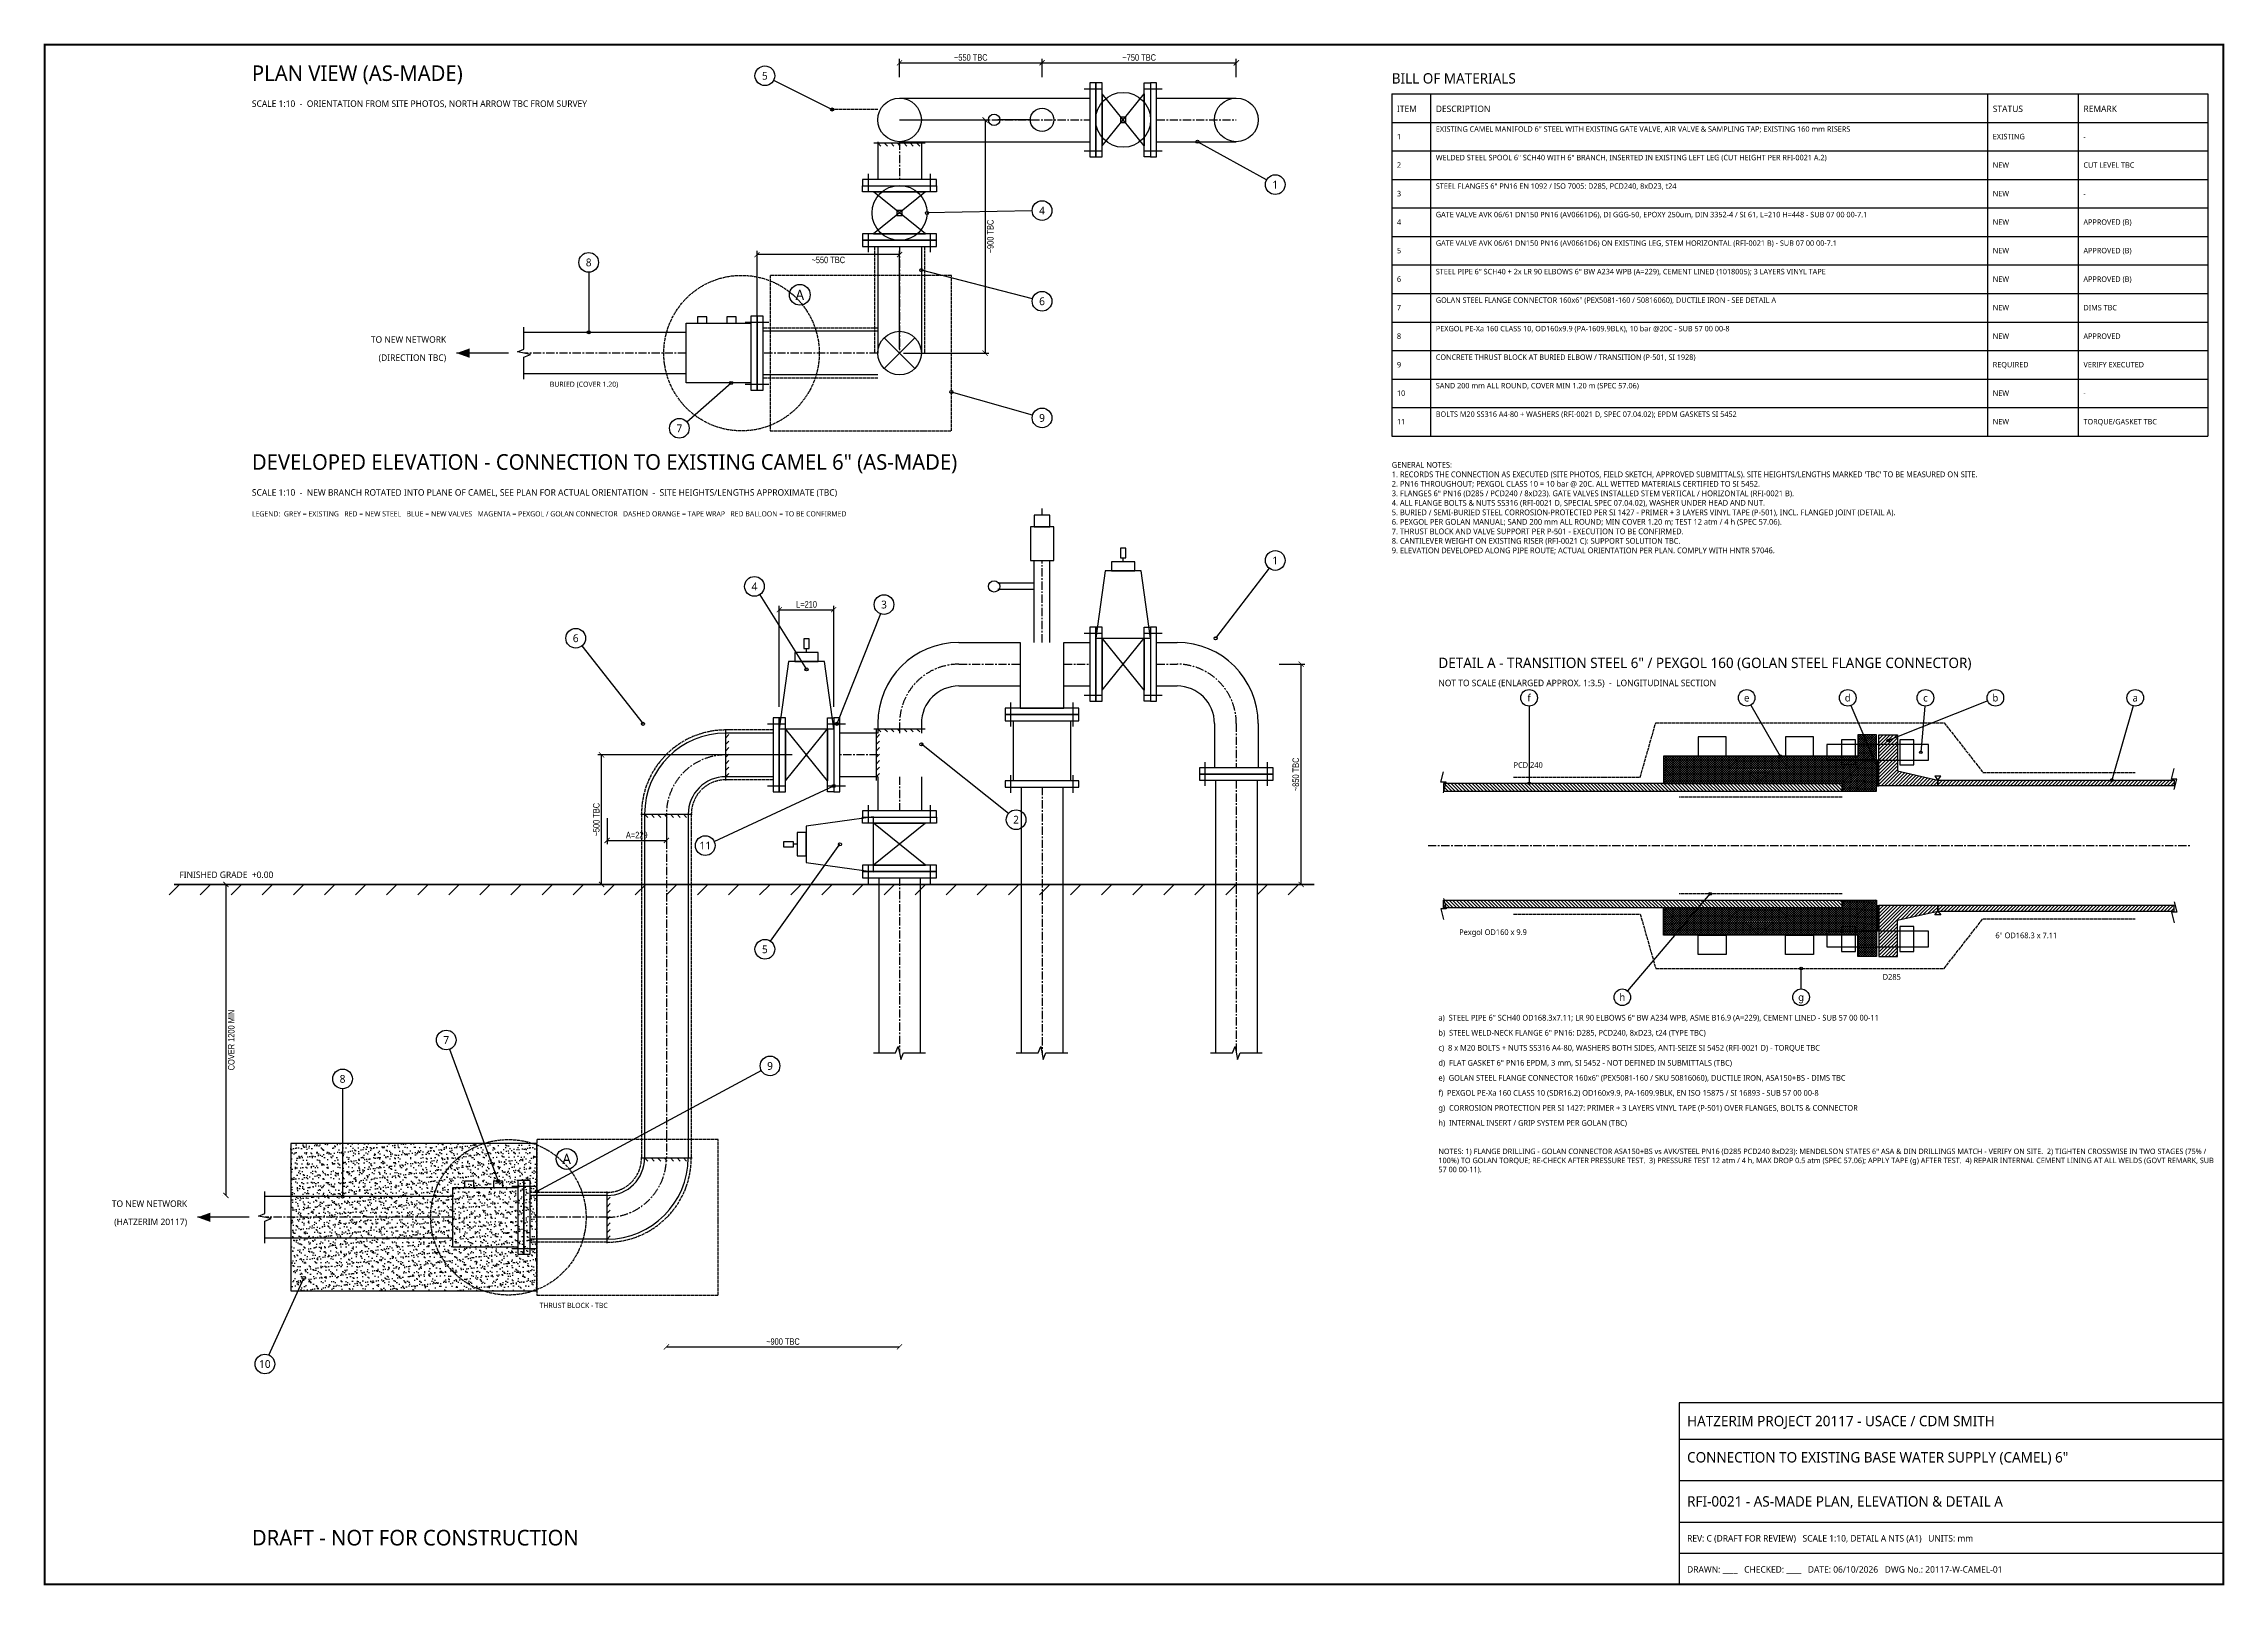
# Model space of a CAD drawing. Header units: millimetres. Extents: x -3304 to 5114, y -2704 to 3244.
import ezdxf
from ezdxf.enums import TextEntityAlignment as Align

# ---------------------------------------------------------------- set-up
doc = ezdxf.new("R2010")
doc.units = ezdxf.units.MM
doc.header["$LTSCALE"] = 10
doc.linetypes.add('CENTER', pattern=[5.08, 3.175, -0.635, 0.635, -0.635])
doc.linetypes.add('DASHED', pattern=[1.524, 1.27, -0.254])
for name, color, linetype in [('CALLOUT', 4, 'Continuous'), ('CENTER', 2, 'CENTER'), ('CONCRETE', 9, 'DASHED'), ('DIM', 3, 'Continuous'), ('EXIST', 8, 'Continuous'), ('FRAME', 7, 'Continuous'), ('GROUND', 32, 'Continuous'), ('HIDDEN', 8, 'DASHED'), ('NEW-STEEL', 1, 'Continuous'), ('NEW-VALVE', 5, 'Continuous'), ('PEXGOL', 6, 'Continuous'), ('SAND', 42, 'Continuous'), ('SECTION', 7, 'Continuous'), ('TBC', 1, 'Continuous'), ('TEXT', 7, 'Continuous'), ('WRAP', 30, 'DASHED')]:
    doc.layers.add(name, color=color, linetype=linetype)
doc.styles.add('OpenSans', font='OpenSans-Regular.ttf')
doc.styles.add('OpenSansCondensed-Light', font='OpenSansCondensed-Light.ttf')
doc.dimstyles.new('EZDXF', dxfattribs={"dimtxt": 0.25, "dimasz": 0.175, "dimexe": 0.375, "dimexo": 0.125, "dimgap": 0.1, "dimtad": 1, "dimlfac": 100, "dimzin": 12, "dimdsep": 46, "dimtxsty": 'OpenSansCondensed-Light', "dimblk": 'ARCHTICK', "dimcen": 2.5, "dimazin": 3, "dimtfac": 0.5, "dimtmove": 2, "dimatfit": 3, "dimarcsym": 0})

# ---------------------------------------------------------------- blocks, each defined once
blk = doc.blocks.new('FLANGE_6IN')
for p, q in [((-34, 120), (34, 120)), ((-34, -120), (34, -120))]:
    blk.add_line(p, q)
blk.add_lwpolyline([(-12, -142.5), (12, -142.5), (12, 142.5), (-12, 142.5)], close=True)
blk = doc.blocks.new('GATE_VALVE_DN150')
blk.add_line((0, 395), (0, 410))
for points in [[(-10, 410), (10, 410), (10, 448), (-10, 448)], [(-106, 100), (106, 100), (70, 360), (-70, 360)], [(-45, 360), (45, 360), (45, 395), (-45, 395)], [(-105, -142.5), (-81, -142.5), (-81, 142.5), (-105, 142.5)], [(-81, -100), (81, 100), (81, -100), (-81, 100)], [(105, -142.5), (81, -142.5), (81, 142.5), (105, 142.5)]]:
    blk.add_lwpolyline(points, close=True)
blk = doc.blocks.new('AIR_VALVE')
blk.add_line((0, 175), (0, 200))
for points in [[(-30, 130), (30, 130), (30, 175), (-30, 175)], [(-45, 0), (45, 0), (45, 130), (-45, 130)]]:
    blk.add_lwpolyline(points, close=True)
blk = doc.blocks.new('_ARCHTICK')
at = {"color": 0, "linetype": 'ByBlock', "const_width": 0.15}
blk.add_lwpolyline([(-0.5, -0.5), (0.5, 0.5)], dxfattribs=at)
blk = doc.blocks.new('GATE_VALVE_DN150_PLAN')
for points in [[(-105, -142.5), (-81, -142.5), (-81, 142.5), (-105, 142.5)], [(-81, -100), (81, 100), (81, -100), (-81, 100)], [(105, -142.5), (81, -142.5), (81, 142.5), (105, 142.5)], [(-10, -10), (10, -10), (10, 10), (-10, 10)]]:
    blk.add_lwpolyline(points, close=True)
blk.add_circle((0, 0), 106)

msp = doc.modelspace()

# ---------------------------------------------------------------- hatches: boundary and pattern name
at = {"layer": 'NEW-STEEL'}
h = msp.add_hatch(dxfattribs=at)
h.set_pattern_fill('ANSI31', scale=3)
h.paths.add_polyline_path([(3780, 381.1), (3780, 577.5), (3852, 577.5), (3852, 438), (4008, 402.4), (4008, 381.1)])
h = msp.add_hatch(dxfattribs=at)
h.set_pattern_fill('ANSI31', scale=3)
h.paths.add_polyline_path([(4008, 381.1), (4008, 402.4), (4920, 402.4), (4920, 381.1)])
h = msp.add_hatch(dxfattribs=at)
h.set_pattern_fill('ANSI31', scale=3)
h.paths.add_polyline_path([(3780, -81.1), (3780, -277.5), (3852, -277.5), (3852, -138), (4008, -102.5), (4008, -81.1)])
h = msp.add_hatch(dxfattribs=at)
h.set_pattern_fill('ANSI31', scale=3)
h.paths.add_polyline_path([(4008, -81.1), (4008, -102.5), (4920, -102.5), (4920, -81.1)])
at = {"layer": 'PEXGOL'}
h = msp.add_hatch(dxfattribs=at)
h.set_pattern_fill('ANSI37', scale=2)
h.paths.add_polyline_path([(3771, 360.3), (3771, 577.5), (3699, 577.5), (3699, 495), (2949, 495), (2949, 390), (3639, 390), (3639, 360.3)])
h = msp.add_hatch(dxfattribs=at)
h.set_pattern_fill('ANSI31', scale=3, angle=90)
h.paths.add_polyline_path([(3639, 360.3), (3639, 390), (2100, 390), (2100, 360.3)])
h = msp.add_hatch(dxfattribs=at)
h.set_pattern_fill('ANSI31', scale=3, angle=90)
h.paths.add_polyline_path([(3639, -60.3), (3639, -90), (2100, -90), (2100, -60.3)])
h = msp.add_hatch(dxfattribs=at)
h.set_pattern_fill('ANSI37', scale=2)
h.paths.add_polyline_path([(3771, -60.3), (3771, -277.5), (3699, -277.5), (3699, -195), (2949, -195), (2949, -90), (3639, -90), (3639, -60.3)])
at = {"layer": 'SAND'}
h = msp.add_hatch(dxfattribs=at)
h.set_pattern_fill('AR-SAND', scale=0.6)
h.paths.add_polyline_path([(-2350, -1568.2), (-1400, -1568.2), (-1400, -999.8), (-2350, -999.8)])
at = {"layer": 'TBC'}
h = msp.add_hatch(dxfattribs=at)
h.set_pattern_fill('SOLID', scale=3)
h.paths.add_polyline_path([(3771, 381.1), (3780, 381.1), (3780, 480), (3771, 480)])
h = msp.add_hatch(dxfattribs=at)
h.set_pattern_fill('SOLID', scale=3)
h.paths.add_polyline_path([(3771, -81.1), (3780, -81.1), (3780, -180), (3771, -180)])

# ---------------------------------------------------------------- linework, layer by layer
at = {"layer": 'CALLOUT'}
for p, q in [((-486, 3103), (-260, 2990)), ((1416.7, 2718.4), (1150, 2865.8)), ((512, 2599.2), (106, 2590.8)), ((-1200, 2362), (-1200, 2130)), ((513.2, 2259.5), (84.2, 2370)), ((-821.4, 1785), (-650, 1935)), ((513.5, 1810.4), (200, 1900)), ((1426.9, 1219.8), (1220, 950)), ((-539.8, 1117.8), (-359.1, 830)), ((-74, 1044.7), (-242.2, 620)), ((-1226.5, 920.2), (-990, 620)), ((2430, 688), (2430, 390)), ((3285.9, 692.2), (3399, 495)), ((3672.6, 690.6), (3775.5, 450)), ((4200.3, 708.2), (3816, 555)), ((3957.3, 688.1), (3942, 510)), ((4761.3, 689.2), (4680, 402.4)), ((420.3, 273.7), (84.2, 541)), ((-715.5, 166), (-254.2, 380)), ((-497.9, -219.1), (-230, 155)), ((2810.7, -410.6), (3129, -36.3)), ((3480, -403), (3480, -324)), ((-1736.9, -635.7), (-1550, -1144)), ((-533.5, -718), (-1400, -1184)), ((-2150, -788), (-2150, -1204)), ((-2434.3, -1815.4), (-2300, -1518.2))]:
    msp.add_line(p, q, dxfattribs=at)
for centre, radius in [((-520, 3120), 38), ((-260, 2990), 6), ((1150, 2865.8), 6), ((1450, 2700), 38), ((550, 2600), 38), ((106, 2590.8), 6), ((-1200, 2400), 38), ((84.2, 2370), 6), ((-385, 2275), 40), ((550, 2250), 38), ((-1200, 2130), 6), ((-650, 1935), 6), ((200, 1900), 6), ((1450, 1250), 38), ((-560, 1150), 38), ((-60, 1080), 38), ((-1250, 950), 38), ((1220, 950), 6), ((-359.1, 830), 6), ((2430, 720), 32), ((3270, 720), 32), ((3660, 720), 32), ((3960, 720), 32), ((4230, 720), 32), ((4770, 720), 32), ((-990, 620), 6), ((-242.2, 620), 6), ((84.2, 541), 6), ((3816, 555), 5), ((3942, 510), 5), ((3399, 495), 5), ((3775.5, 450), 5), ((-254.2, 380), 6), ((2430, 390), 5), ((4680, 402.4), 5), ((-230, 155), 6), ((3129, -36.3), 5), ((-520, -250), 38), ((3480, -324), 5), ((2790, -435), 32), ((3480, -435), 32), ((-2150, -750), 38), ((-1285, -1059), 40), ((-1550, -1144), 6), ((-1400, -1184), 6), ((-2150, -1204), 6), ((-2300, -1518.2), 6), ((-2450, -1850), 38)]:
    msp.add_circle(centre, radius, dxfattribs=at)
at = {"layer": 'CENTER'}
for p, q in [((0, 2950), (734.1, 2950)), ((992.1, 2950), (1300, 2950)), ((0, 2865.8), (0, 2719.8)), ((0, 2461.8), (0, 2050)), ((-824, 2050), (-1450, 2050)), ((-84.2, 2050), (-526, 2050)), ((550, 934.1), (550, 1250)), ((229, 850), (465.9, 850)), ((634.1, 850), (734.1, 850)), ((992.1, 850), (1071, 850)), ((0, 621), (0, 601)), ((0, 601), (0, 584.1)), ((1300, 621), (1300, 450)), ((-488.1, 500), (-671, 500)), ((-84.2, 500), (-230.2, 500)), ((0, 415.9), (0, 284)), ((550, 376), (550, -650)), ((1300, 402), (1300, -650)), ((-900, 271), (-900, -1055)), ((2040, 150), (4980, 150)), ((0, 26), (0, -650)), ((-1724, -1284), (-2450, -1284)), ((-1129, -1284), (-1426, -1284))]:
    msp.add_line(p, q, dxfattribs=at)
for centre, start, end in [((229, 621), 90, 180), ((1071, 621), 0, 90), ((-671, 271), 90, 180), ((-1129, -1055), 270, 360)]:
    msp.add_arc(centre, 229, start, end, dxfattribs=at)
at = {"layer": 'CONCRETE'}
for points in [[(-500, 1750), (200, 1750), (200, 2350), (-500, 2350)], [(-1400, -1584), (-700, -1584), (-700, -984), (-1400, -984)]]:
    msp.add_lwpolyline(points, close=True, dxfattribs=at)
at = {"layer": 'EXIST'}
for p, q in [((0, 3034.2), (734.1, 3034.2)), ((992.1, 3034.2), (1300, 3034.2)), ((505, 2950), (380, 2950)), ((0, 2865.8), (734.1, 2865.8)), ((992.1, 2865.8), (1300, 2865.8)), ((520, 934.1), (520, 1250)), ((580, 934.1), (580, 1250)), ((520, 1162), (380, 1162)), ((520, 1138), (380, 1138)), ((229, 934.1), (465.9, 934.1)), ((634.1, 934.1), (734.1, 934.1)), ((992.1, 934.1), (1071, 934.1)), ((229, 765.9), (465.9, 765.9)), ((634.1, 765.9), (734.1, 765.9)), ((992.1, 765.9), (1071, 765.9)), ((-84.2, 621), (-84.2, 601)), ((84.2, 621), (84.2, 601)), ((1215.8, 621), (1215.8, 450)), ((1384.2, 621), (1384.2, 450)), ((470, 376), (470, -650)), ((630, 376), (630, -650)), ((1220, 402), (1220, -650)), ((1380, 402), (1380, -650)), ((-80, 26), (-80, -650)), ((80, 26), (80, -650))]:
    msp.add_line(p, q, dxfattribs=at)
for points in [[(465.9, 934.1), (465.9, 680), (634.1, 680), (634.1, 934.1)], [(-100, -650), (-15, -650), (-5, -625), (5, -675), (15, -650), (100, -650)], [(450, -650), (535, -650), (545, -625), (555, -675), (565, -650), (650, -650)], [(1200, -650), (1285, -650), (1295, -625), (1305, -675), (1315, -650), (1400, -650)]]:
    msp.add_lwpolyline(points, dxfattribs=at)
msp.add_lwpolyline([(440, 632), (660, 632), (660, 400), (440, 400)], close=True, dxfattribs=at)
for centre, radius in [((0, 2950), 84.2), ((1300, 2950), 84.2), ((365, 2950), 22), ((550, 2950), 45), ((365, 1150), 22)]:
    msp.add_circle(centre, radius, dxfattribs=at)
for centre, radius, start, end in [((229, 621), 313.1, 90, 180), ((1071, 621), 313.1, 0, 90), ((229, 621), 144.8, 90, 180), ((1071, 621), 144.8, 0, 90)]:
    msp.add_arc(centre, radius, start, end, dxfattribs=at)
at = {"layer": 'FRAME'}
for p, q in [((1900, 3050), (5050, 3050)), ((1900, 3050), (1900, 1730)), ((2050, 3050), (2050, 1730)), ((4200, 3050), (4200, 1730)), ((4550, 3050), (4550, 1730)), ((5050, 3050), (5050, 1730)), ((1900, 2940), (5050, 2940)), ((1900, 2830), (5050, 2830)), ((1900, 2720), (5050, 2720)), ((1900, 2610), (5050, 2610)), ((1900, 2500), (5050, 2500)), ((1900, 2390), (5050, 2390)), ((1900, 2280), (5050, 2280)), ((1900, 2170), (5050, 2170)), ((1900, 2060), (5050, 2060)), ((1900, 1950), (5050, 1950)), ((1900, 1840), (5050, 1840)), ((1900, 1730), (5050, 1730)), ((3010, -2140), (5110, -2140)), ((3010, -2300), (5110, -2300)), ((3010, -2460), (5110, -2460)), ((3010, -2580), (5110, -2580))]:
    msp.add_line(p, q, dxfattribs=at)
at = {"layer": 'FRAME', "const_width": 8}
msp.add_lwpolyline([(-3300, -2700), (5110, -2700), (5110, 3240), (-3300, 3240)], close=True, dxfattribs=at)
at = {"layer": 'FRAME'}
msp.add_lwpolyline([(3010, -2700), (5110, -2700), (5110, -2000), (3010, -2000)], close=True, dxfattribs=at)
at = {"layer": 'GROUND'}
for p, q in [((-2780, 0), (-2820, -40)), ((-2660, 0), (-2700, -40)), ((-2540, 0), (-2580, -40)), ((-2420, 0), (-2460, -40)), ((-2300, 0), (-2340, -40)), ((-2180, 0), (-2220, -40)), ((-2060, 0), (-2100, -40)), ((-1940, 0), (-1980, -40)), ((-1820, 0), (-1860, -40)), ((-1700, 0), (-1740, -40)), ((-1580, 0), (-1620, -40)), ((-1460, 0), (-1500, -40)), ((-1340, 0), (-1380, -40)), ((-1220, 0), (-1260, -40)), ((-1100, 0), (-1140, -40)), ((-980, 0), (-1020, -40)), ((-860, 0), (-900, -40)), ((-740, 0), (-780, -40)), ((-620, 0), (-660, -40)), ((-500, 0), (-540, -40)), ((-380, 0), (-420, -40)), ((-260, 0), (-300, -40)), ((-140, 0), (-180, -40)), ((-20, 0), (-60, -40)), ((100, 0), (60, -40)), ((220, 0), (180, -40)), ((340, 0), (300, -40)), ((460, 0), (420, -40)), ((580, 0), (540, -40)), ((700, 0), (660, -40)), ((820, 0), (780, -40)), ((940, 0), (900, -40)), ((1060, 0), (1020, -40)), ((1180, 0), (1140, -40)), ((1300, 0), (1260, -40)), ((1420, 0), (1380, -40)), ((1540, 0), (1500, -40))]:
    msp.add_line(p, q, dxfattribs=at)
at = {"layer": 'GROUND', "lineweight": 50}
msp.add_line((-2800, 0), (1600, 0), dxfattribs=at)
at = {"layer": 'HIDDEN'}
msp.add_line((-84.2, 2990), (-260, 2990), dxfattribs=at)
for points in [[(3639, 336.3), (3009, 336.3)], [(3639, -36.3), (3009, -36.3)]]:
    msp.add_lwpolyline(points, dxfattribs=at)
at = {"layer": 'HIDDEN', "color": 4}
for centre in [(-610, 2050), (-1510, -1284)]:
    msp.add_circle(centre, 300, dxfattribs=at)
at = {"layer": 'NEW-STEEL'}
for p, q in [((-84.2, 2865.8), (-84.2, 2719.8)), ((84.2, 2865.8), (84.2, 2719.8)), ((-99.2, 2860.8), (99.2, 2860.8)), ((-84, 2860.8), (-72, 2848.8)), ((-59, 2860.8), (-47, 2848.8)), ((-34, 2860.8), (-22, 2848.8)), ((-9, 2860.8), (3, 2848.8)), ((16, 2860.8), (28, 2848.8)), ((41, 2860.8), (53, 2848.8)), ((66, 2860.8), (78, 2848.8)), ((-84.2, 2461.8), (-84.2, 2050)), ((84.2, 2461.8), (84.2, 2050)), ((-84.2, 2134.2), (-526, 2134.2)), ((-58.9, 1991.1), (58.9, 2108.9)), ((-58.9, 2108.9), (58.9, 1991.1)), ((-84.2, 1965.8), (-526, 1965.8)), ((-671, 400.9), (-671, 599.1)), ((-99.2, 601), (99.2, 601)), ((-89.2, 400.9), (-89.2, 599.1)), ((-84.2, 601), (-84.2, 584.1)), ((-84, 601), (-72, 589)), ((-59, 601), (-47, 589)), ((-34, 601), (-22, 589)), ((-9, 601), (3, 589)), ((16, 601), (28, 589)), ((41, 601), (53, 589)), ((66, 601), (78, 589)), ((84.2, 601), (84.2, 584.1)), ((-488.1, 584.1), (-671, 584.1)), ((-671, 566), (-659, 578)), ((-671, 541), (-659, 553)), ((-671, 516), (-659, 528)), ((-84.2, 584.1), (-230.2, 584.1)), ((-89.2, 566), (-77.2, 578)), ((-89.2, 541), (-77.2, 553)), ((-89.2, 516), (-77.2, 528)), ((-671, 491), (-659, 503)), ((-671, 466), (-659, 478)), ((-671, 441), (-659, 453)), ((-671, 416), (-659, 428)), ((-89.2, 491), (-77.2, 503)), ((-89.2, 466), (-77.2, 478)), ((-89.2, 441), (-77.2, 453)), ((-89.2, 416), (-77.2, 428)), ((-488.1, 415.9), (-671, 415.9)), ((-84.2, 415.9), (-230.2, 415.9)), ((-84.2, 415.9), (-84.2, 284)), ((84.2, 415.9), (84.2, 284)), ((-999.1, 271), (-800.9, 271)), ((-984.1, 271), (-984.1, -1055)), ((-984, 271), (-972, 259)), ((-959, 271), (-947, 259)), ((-934, 271), (-922, 259)), ((-909, 271), (-897, 259)), ((-884, 271), (-872, 259)), ((-859, 271), (-847, 259)), ((-834, 271), (-822, 259)), ((-815.9, 271), (-815.9, -1055)), ((-999.1, -1055), (-800.9, -1055)), ((-984, -1055), (-972, -1067)), ((-959, -1055), (-947, -1067)), ((-934, -1055), (-922, -1067)), ((-909, -1055), (-897, -1067)), ((-884, -1055), (-872, -1067)), ((-859, -1055), (-847, -1067)), ((-834, -1055), (-822, -1067)), ((-1129, -1199.8), (-1426, -1199.8)), ((-1129, -1383.2), (-1129, -1184.8)), ((-1129, -1218), (-1117, -1206)), ((-1129, -1243), (-1117, -1231)), ((-1129, -1268), (-1117, -1256)), ((-1129, -1293), (-1117, -1281)), ((-1129, -1318), (-1117, -1306)), ((-1129, -1343), (-1117, -1331)), ((-1129, -1368.2), (-1426, -1368.2)), ((-1129, -1368), (-1117, -1356))]:
    msp.add_line(p, q, dxfattribs=at)
for points in [[(3780, 381.1), (3780, 577.5), (3852, 577.5), (3852, 438), (4008, 402.4), (4008, 381.1)], [(4008, 402.4), (4020, 417.4), (3996, 417.4)], [(4008, 381.1), (4008, 402.4), (4920, 402.4), (4920, 381.1)], [(3780, -81.1), (3780, -277.5), (3852, -277.5), (3852, -138), (4008, -102.5), (4008, -81.1)], [(4008, -81.1), (4008, -102.5), (4920, -102.5), (4920, -81.1)], [(4008, -102.5), (4020, -117.5), (3996, -117.5)]]:
    msp.add_lwpolyline(points, close=True, dxfattribs=at)
msp.add_circle((0, 2050), 84.2, dxfattribs=at)
for centre, radius, start, end in [((-671, 271), 313.1, 90, 180), ((-671, 271), 144.8, 90, 180), ((-1129, -1055), 313.1, 270, 360), ((-1129, -1055), 144.8, 270, 360)]:
    msp.add_arc(centre, radius, start, end, dxfattribs=at)
at = {"layer": 'NEW-VALVE'}
for points in [[(3579, 480), (3972, 480), (3972, 540), (3579, 540)], [(3636, 462), (3690, 462), (3690, 558), (3636, 558)], [(3861, 462), (3915, 462), (3915, 558), (3861, 558)], [(3636, -258), (3690, -258), (3690, -162), (3636, -162)], [(3861, -258), (3915, -258), (3915, -162), (3861, -162)], [(3579, -240), (3972, -240), (3972, -180), (3579, -180)]]:
    msp.add_lwpolyline(points, close=True, dxfattribs=at)
at = {"layer": 'PEXGOL'}
for p, q in [((-824, 2130), (-1450, 2130)), ((-824, 1970), (-1450, 1970)), ((-1724, -1204), (-2450, -1204)), ((-1724, -1364), (-2450, -1364))]:
    msp.add_line(p, q, dxfattribs=at)
for points in [[(-779.5, 2165), (-743.5, 2165), (-743.5, 2190), (-779.5, 2190)], [(-667, 2165), (-631, 2165), (-631, 2190), (-667, 2190)], [(-574, 1935), (-824, 1935), (-824, 2165), (-574, 2165)], [(3771, 360.3), (3771, 577.5), (3699, 577.5), (3699, 495), (2949, 495), (2949, 390), (3639, 390), (3639, 360.3)], [(3082.5, 495), (3190.5, 495), (3190.5, 570), (3082.5, 570)], [(3420, 495), (3528, 495), (3528, 570), (3420, 570)], [(3639, 360.3), (3639, 390), (2100, 390), (2100, 360.3)], [(3639, -60.3), (3639, -90), (2100, -90), (2100, -60.3)], [(3771, -60.3), (3771, -277.5), (3699, -277.5), (3699, -195), (2949, -195), (2949, -90), (3639, -90), (3639, -60.3)], [(3082.5, -195), (3190.5, -195), (3190.5, -270), (3082.5, -270)], [(3420, -195), (3528, -195), (3528, -270), (3420, -270)], [(-1474, -1399), (-1724, -1399), (-1724, -1169), (-1474, -1169)], [(-1679.5, -1169), (-1643.5, -1169), (-1643.5, -1144), (-1679.5, -1144)], [(-1567, -1169), (-1531, -1169), (-1531, -1144), (-1567, -1144)]]:
    msp.add_lwpolyline(points, close=True, dxfattribs=at)
for points in [[(-1450, 1950), (-1450, 2035), (-1425, 2045), (-1475, 2055), (-1450, 2065), (-1450, 2150)], [(-2450, -1384), (-2450, -1299), (-2425, -1289), (-2475, -1279), (-2450, -1269), (-2450, -1184)]]:
    msp.add_lwpolyline(points, dxfattribs=at)
at = {"layer": 'SAND'}
msp.add_lwpolyline([(-2350, -1568.2), (-1400, -1568.2), (-1400, -999.8), (-2350, -999.8)], close=True, dxfattribs=at)
at = {"layer": 'SECTION'}
for points in [[(2100, 354), (2110, 394.5), (2090, 394.5), (2100, 435)], [(4920, 366.4), (4930, 406.9), (4910, 406.9), (4920, 447.4)], [(2100, -54), (2110, -94.5), (2090, -94.5), (2100, -135)], [(4920, -66.5), (4930, -107), (4910, -107), (4920, -147.4)]]:
    msp.add_lwpolyline(points, dxfattribs=at)
at = {"layer": 'TBC'}
for points in [[(3771, 381.1), (3780, 381.1), (3780, 480), (3771, 480)], [(3771, -81.1), (3780, -81.1), (3780, -180), (3771, -180)]]:
    msp.add_lwpolyline(points, close=True, dxfattribs=at)
for centre in [(-850, 1760), (550, 1800), (450, 250), (-750, 150), (-1750, -600), (-500, -700)]:
    msp.add_circle(centre, 38, dxfattribs=at)
at = {"layer": 'TEXT'}
for p, q in [((-1510, 2050), (-1710, 2050)), ((-2510, -1284), (-2710, -1284))]:
    msp.add_line(p, q, dxfattribs=at)
for points in [[(-1710, 2050), (-1660, 2032), (-1660, 2068)], [(-2710, -1284), (-2660, -1302), (-2660, -1266)]]:
    msp.add_solid(points, dxfattribs=at)
at = {"layer": 'WRAP'}
for p, q in [((-96.2, 2461.8), (-96.2, 2050)), ((96.2, 2461.8), (96.2, 2050)), ((-84.2, 2146.2), (-526, 2146.2)), ((-84.2, 1953.8), (-526, 1953.8)), ((-488.1, 596.1), (-671, 596.1)), ((-488.1, 403.9), (-671, 403.9)), ((-996.1, 271), (-996.1, -1055)), ((-803.9, 271), (-803.9, -1055)), ((-1129, -1187.8), (-1426, -1187.8)), ((-1129, -1380.2), (-1426, -1380.2))]:
    msp.add_line(p, q, dxfattribs=at)
for points in [[(2370, 414), (2859, 414), (2919, 624), (4032, 624), (4182, 432.4), (4770, 432.4)], [(2370, -114), (2859, -114), (2919, -324), (4032, -324), (4182, -132.4), (4770, -132.4)]]:
    msp.add_lwpolyline(points, dxfattribs=at)
for centre, radius, start, end in [((-671, 271), 325.1, 90, 180), ((-671, 271), 132.8, 90, 180), ((-1129, -1055), 325.1, 270, 360), ((-1129, -1055), 132.8, 270, 360)]:
    msp.add_arc(centre, radius, start, end, dxfattribs=at)

# ---------------------------------------------------------------- block references
at = {"layer": 'EXIST'}
for name, p in [('FLANGE_6IN', (746.1, 2950)), ('GATE_VALVE_DN150_PLAN', (863.1, 2950)), ('FLANGE_6IN', (980.1, 2950)), ('AIR_VALVE', (550, 1250)), ('GATE_VALVE_DN150', (863.1, 850)), ('FLANGE_6IN', (746.1, 850)), ('FLANGE_6IN', (980.1, 850))]:
    msp.add_blockref(name, p, dxfattribs=at)
at = {"layer": 'EXIST', "rotation": 90}
for p in [(550, 668), (550, 644), (550, 388), (1300, 438), (1300, 414), (0, 38)]:
    msp.add_blockref('FLANGE_6IN', p, dxfattribs=at)
at = {"layer": 'NEW-STEEL', "rotation": 90}
for p in [(0, 2707.8), (0, 2473.8), (0, 272)]:
    msp.add_blockref('FLANGE_6IN', p, dxfattribs=at)
at = {"layer": 'NEW-STEEL'}
for p in [(-538, 2050), (-476.1, 500), (-242.2, 500), (-1438, -1284)]:
    msp.add_blockref('FLANGE_6IN', p, dxfattribs=at)
at = {"layer": 'NEW-VALVE', "rotation": 90}
for name, p in [('GATE_VALVE_DN150_PLAN', (0, 2590.8)), ('GATE_VALVE_DN150', (0, 155))]:
    msp.add_blockref(name, p, dxfattribs=at)
at = {"layer": 'NEW-VALVE'}
msp.add_blockref('GATE_VALVE_DN150', (-359.1, 500), dxfattribs=at)
at = {"layer": 'PEXGOL'}
for p in [(-562, 2050), (-1462, -1284)]:
    msp.add_blockref('FLANGE_6IN', p, dxfattribs=at)

# ---------------------------------------------------------------- texts
at = {"layer": 'CALLOUT', "style": 'OpenSans'}
for s, height, p in [('5', 30, (-520, 3120)), ('1', 30, (1450, 2700)), ('4', 30, (550, 2600)), ('8', 30, (-1200, 2400)), ('A', 40, (-385, 2275)), ('6', 30, (550, 2250)), ('7', 30, (-850, 1760)), ('9', 30, (550, 1800)), ('1', 30, (1450, 1250)), ('4', 30, (-560, 1150)), ('3', 30, (-60, 1080)), ('6', 30, (-1250, 950)), ('f', 28, (2430, 720)), ('e', 28, (3270, 720)), ('d', 28, (3660, 720)), ('c', 28, (3960, 720)), ('b', 28, (4230, 720)), ('a', 28, (4770, 720)), ('2', 30, (450, 250)), ('11', 30, (-750, 150)), ('5', 30, (-520, -250)), ('h', 28, (2790, -435)), ('g', 28, (3480, -435)), ('7', 30, (-1750, -600)), ('8', 30, (-2150, -750)), ('9', 30, (-500, -700)), ('A', 40, (-1285, -1059)), ('10', 30, (-2450, -1850))]:
    msp.add_text(s, height=height, dxfattribs=at).set_placement(p, align=Align.MIDDLE_CENTER)
at = {"layer": 'DIM', "style": 'OpenSans'}
for s, p in [('PCD 240', (2370, 450)), ('Pexgol OD160 x 9.9', (2160, -195)), ('6" OD168.3 x 7.11', (4230, -207.4)), ('D285', (3795, -367.5))]:
    msp.add_text(s, height=22, dxfattribs=at).set_placement(p)
at = {"layer": 'GROUND', "style": 'OpenSans'}
msp.add_text('FINISHED GRADE  +0.00', height=25, dxfattribs=at).set_placement((-2780, 25))
at = {"layer": 'HIDDEN', "style": 'OpenSans'}
msp.add_text('BURIED (COVER 1.20)', height=20, dxfattribs=at).set_placement((-1350, 1920))
at = {"layer": 'TBC', "style": 'OpenSans'}
for s, height, p in [('CUT LEVEL TBC', 21, (4570, 2765)), ('DIMS TBC', 21, (4570, 2215)), ('VERIFY EXECUTED', 21, (4570, 1995)), ('TORQUE/GASKET TBC', 21, (4570, 1775)), ('c)  8 x M20 BOLTS + NUTS SS316 A4-80, WASHERS BOTH SIDES, ANTI-SEIZE SI 5452 (RFI-0021 D) - TORQUE TBC', 22, (2080, -641)), ('d)  FLAT GASKET 6" PN16 EPDM, 3 mm, SI 5452 - NOT DEFINED IN SUBMITTALS (TBC)', 22, (2080, -699)), ('e)  GOLAN STEEL FLANGE CONNECTOR 160x6" (PEX5081-160 / SKU 50816060), DUCTILE IRON, ASA150+BS - DIMS TBC', 22, (2080, -757)), ('h)  INTERNAL INSERT / GRIP SYSTEM PER GOLAN (TBC)', 22, (2080, -931)), ('THRUST BLOCK - TBC', 20, (-1390, -1634)), ('DRAFT - NOT FOR CONSTRUCTION', 60, (-2500, -2550))]:
    msp.add_text(s, height=height, dxfattribs=at).set_placement(p)
at = {"layer": 'TEXT', "style": 'OpenSans'}
for s, height, p in [('PLAN VIEW (AS-MADE)', 60, (-2500, 3100)), ('BILL OF MATERIALS', 40, (1900, 3090)), ('SCALE 1:10  -  ORIENTATION FROM SITE PHOTOS, NORTH ARROW TBC FROM SURVEY', 25, (-2500, 3000)), ('ITEM', 25, (1920, 2980)), ('DESCRIPTION', 25, (2070, 2980)), ('STATUS', 25, (4220, 2980)), ('REMARK', 25, (4570, 2980)), ('1', 21, (1920, 2875)), ('EXISTING', 21, (4220, 2875)), ('-', 21, (4570, 2875)), ('2', 21, (1920, 2765)), ('NEW', 21, (4220, 2765)), ('3', 21, (1920, 2655)), ('NEW', 21, (4220, 2655)), ('-', 21, (4570, 2655)), ('4', 21, (1920, 2545)), ('NEW', 21, (4220, 2545)), ('APPROVED (B)', 21, (4570, 2545)), ('5', 21, (1920, 2435)), ('NEW', 21, (4220, 2435)), ('APPROVED (B)', 21, (4570, 2435)), ('6', 21, (1920, 2325)), ('NEW', 21, (4220, 2325)), ('APPROVED (B)', 21, (4570, 2325)), ('7', 21, (1920, 2215)), ('NEW', 21, (4220, 2215)), ('8', 21, (1920, 2105)), ('NEW', 21, (4220, 2105)), ('APPROVED', 21, (4570, 2105)), ('9', 21, (1920, 1995)), ('REQUIRED', 21, (4220, 1995)), ('10', 21, (1920, 1885)), ('NEW', 21, (4220, 1885)), ('-', 21, (4570, 1885)), ('11', 21, (1920, 1775)), ('NEW', 21, (4220, 1775)), ('DEVELOPED ELEVATION - CONNECTION TO EXISTING CAMEL 6" (AS-MADE)', 60, (-2500, 1600)), ('SCALE 1:10  -  NEW BRANCH ROTATED INTO PLANE OF CAMEL, SEE PLAN FOR ACTUAL ORIENTATION  -  SITE HEIGHTS/LENGTHS APPROXIMATE (TBC)', 25, (-2500, 1500)), ('LEGEND:  GREY = EXISTING   RED = NEW STEEL   BLUE = NEW VALVES   MAGENTA = PEXGOL / GOLAN CONNECTOR   DASHED ORANGE = TAPE WRAP   RED BALLOON = TO BE CONFIRMED', 20, (-2500, 1420)), ('DETAIL A - TRANSITION STEEL 6" / PEXGOL 160 (GOLAN STEEL FLANGE CONNECTOR)', 40, (2080, 835)), ('NOT TO SCALE (ENLARGED APPROX. 1:3.5)  -  LONGITUDINAL SECTION', 25, (2080, 765)), ('a)  STEEL PIPE 6" SCH40 OD168.3x7.11; LR 90 ELBOWS 6" BW A234 WPB, ASME B16.9 (A=229), CEMENT LINED - SUB 57 00 00-11', 22, (2080, -525)), ('b)  STEEL WELD-NECK FLANGE 6" PN16: D285, PCD240, 8xD23, t24 (TYPE TBC)', 22, (2080, -583)), ('f)  PEXGOL PE-Xa 160 CLASS 10 (SDR16.2) OD160x9.9, PA-1609.9BLK, EN ISO 15875 / SI 16893 - SUB 57 00 00-8', 22, (2080, -815)), ('g)  CORROSION PROTECTION PER SI 1427: PRIMER + 3 LAYERS VINYL TAPE (P-501) OVER FLANGES, BOLTS & CONNECTOR', 22, (2080, -873)), ('HATZERIM PROJECT 20117 - USACE / CDM SMITH', 40, (3040, -2090)), ('CONNECTION TO EXISTING BASE WATER SUPPLY (CAMEL) 6"', 40, (3040, -2230)), ('RFI-0021 - AS-MADE PLAN, ELEVATION & DETAIL A', 40, (3040, -2400)), ('REV: C (DRAFT FOR REVIEW)   SCALE 1:10, DETAIL A NTS (A1)   UNITS: mm', 25, (3040, -2535)), ('DRAWN: ____   CHECKED: ____   DATE: 06/10/2026   DWG No.: 20117-W-CAMEL-01', 25, (3040, -2655))]:
    msp.add_text(s, height=height, dxfattribs=at).set_placement(p)
for s, p in [('TO NEW NETWORK', (-1750, 2090)), ('(DIRECTION TBC)', (-1750, 2020)), ('TO NEW NETWORK', (-2750, -1244)), ('(HATZERIM 20117)', (-2750, -1314))]:
    msp.add_text(s, height=25, dxfattribs=at).set_placement(p, align=Align.RIGHT)
at = {"layer": 'TEXT', "attachment_point": 1, "style": 'OpenSans'}
for s, insert, char_height, width in [('EXISTING CAMEL MANIFOLD 6" STEEL WITH EXISTING GATE VALVE, AIR VALVE & SAMPLING TAP; EXISTING 160 mm RISERS', (2070, 2925), 21, 2110), ('WELDED STEEL SPOOL 6" SCH40 WITH 6" BRANCH, INSERTED IN EXISTING LEFT LEG (CUT HEIGHT PER RFI-0021 A.2)', (2070, 2815), 21, 2110), ('STEEL FLANGES 6" PN16 EN 1092 / ISO 7005: D285, PCD240, 8xD23, t24', (2070, 2705), 21, 2110), ('GATE VALVE AVK 06/61 DN150 PN16 (AV0661D6), DI GGG-50, EPOXY 250um, DIN 3352-4 / SI 61, L=210 H=448 - SUB 07 00 00-7.1', (2070, 2595), 21, 2110), ('GATE VALVE AVK 06/61 DN150 PN16 (AV0661D6) ON EXISTING LEG, STEM HORIZONTAL (RFI-0021 B) - SUB 07 00 00-7.1', (2070, 2485), 21, 2110), ('STEEL PIPE 6" SCH40 + 2x LR 90 ELBOWS 6" BW A234 WPB (A=229), CEMENT LINED (1018005); 3 LAYERS VINYL TAPE', (2070, 2375), 21, 2110), ('GOLAN STEEL FLANGE CONNECTOR 160x6" (PEX5081-160 / 50816060), DUCTILE IRON - SEE DETAIL A', (2070, 2265), 21, 2110), ('PEXGOL PE-Xa 160 CLASS 10, OD160x9.9 (PA-1609.9BLK), 10 bar @20C - SUB 57 00 00-8', (2070, 2155), 21, 2110), ('CONCRETE THRUST BLOCK AT BURIED ELBOW / TRANSITION (P-501, SI 1928)', (2070, 2045), 21, 2110), ('SAND 200 mm ALL ROUND, COVER MIN 1.20 m (SPEC 57.06)', (2070, 1935), 21, 2110), ('BOLTS M20 SS316 A4-80 + WASHERS (RFI-0021 D, SPEC 07.04.02); EPDM GASKETS SI 5452', (2070, 1825), 21, 2110), ('GENERAL NOTES:\\P1. RECORDS THE CONNECTION AS EXECUTED (SITE PHOTOS, FIELD SKETCH, APPROVED SUBMITTALS). SITE HEIGHTS/LENGTHS MARKED \'TBC\' TO BE MEASURED ON SITE.\\P2. PN16 THROUGHOUT; PEXGOL CLASS 10 = 10 bar @ 20C. ALL WETTED MATERIALS CERTIFIED TO SI 5452.\\P3. FLANGES 6" PN16 (D285 / PCD240 / 8xD23). GATE VALVES INSTALLED STEM VERTICAL / HORIZONTAL (RFI-0021 B).\\P4. ALL FLANGE BOLTS & NUTS SS316 (RFI-0021 D, SPECIAL SPEC 07.04.02), WASHER UNDER HEAD AND NUT.\\P5. BURIED / SEMI-BURIED STEEL CORROSION-PROTECTED PER SI 1427 - PRIMER + 3 LAYERS VINYL TAPE (P-501), INCL. FLANGED JOINT (DETAIL A).\\P6. PEXGOL PER GOLAN MANUAL; SAND 200 mm ALL ROUND; MIN COVER 1.20 m; TEST 12 atm / 4 h (SPEC 57.06).\\P7. THRUST BLOCK AND VALVE SUPPORT PER P-501 - EXECUTION TO BE CONFIRMED.\\P8. CANTILEVER WEIGHT ON EXISTING RISER (RFI-0021 C): SUPPORT SOLUTION TBC.\\P9. ELEVATION DEVELOPED ALONG PIPE ROUTE; ACTUAL ORIENTATION PER PLAN. COMPLY WITH HNTR 57046.', (1900, 1630), 22, 3150), ('NOTES: 1) FLANGE DRILLING - GOLAN CONNECTOR ASA150+BS vs AVK/STEEL PN16 (D285 PCD240 8xD23): MENDELSON STATES 6" ASA & DIN DRILLINGS MATCH - VERIFY ON SITE.  2) TIGHTEN CROSSWISE IN TWO STAGES (75% / 100%) TO GOLAN TORQUE; RE-CHECK AFTER PRESSURE TEST.  3) PRESSURE TEST 12 atm / 4 h, MAX DROP 0.5 atm (SPEC 57.06); APPLY TAPE (g) AFTER TEST.  4) REPAIR INTERNAL CEMENT LINING AT ALL WELDS (GOVT REMARK, SUB 57 00 00-11).', (2080, -1019), 21, 2950)]:
    msp.add_mtext(s, dxfattribs=dict(at, insert=insert, char_height=char_height, width=width))

# ---------------------------------------------------------------- dimensions: what is measured, and where the dimension line sits
at = {"layer": 'DIM'}
for base, p1, p2, text in [((0, 3170), (0, 3100), (550, 3100), '~<> TBC'), ((550, 3170), (550, 3100), (1300, 3100), '~<> TBC'), ((0, 2430), (0, 2050), (-550, 2050), '~<> TBC'), ((-464.1, 1060), (-464.1, 670), (-254.2, 670), 'L=<>'), ((-1129, 170), (-1129, 271), (-900, 271), 'A=<>'), ((-900, -1784), (-900, -1784), (0, -1784), '~<> TBC')]:
    msp.add_linear_dim(base=base, p1=p1, p2=p2, text=text, dimstyle='EZDXF', override={"dimtxt": 25, "dimasz": 20, "dimexe": 15, "dimexo": 15, "dimgap": 8, "dimtad": 1, "dimdec": 0, "dimlfac": 1}, dxfattribs=at).render()
for base, p1, p2, text in [((330, 2950), (0, 2950), (0, 2050), '~<> TBC'), ((1550, 0), (1450, 0), (1450, 850), '~<> TBC'), ((-1150, 0), (-400, 0), (-400, 500), '~<> TBC'), ((-2600, 0), (-2600, 0), (-2600, -1199.8), 'COVER <> MIN')]:
    msp.add_linear_dim(base=base, p1=p1, p2=p2, angle=90, text=text, dimstyle='EZDXF', override={"dimtxt": 25, "dimasz": 20, "dimexe": 15, "dimexo": 15, "dimgap": 8, "dimtad": 1, "dimdec": 0, "dimlfac": 1}, dxfattribs=at).render()

doc.saveas('drawing.dxf')
